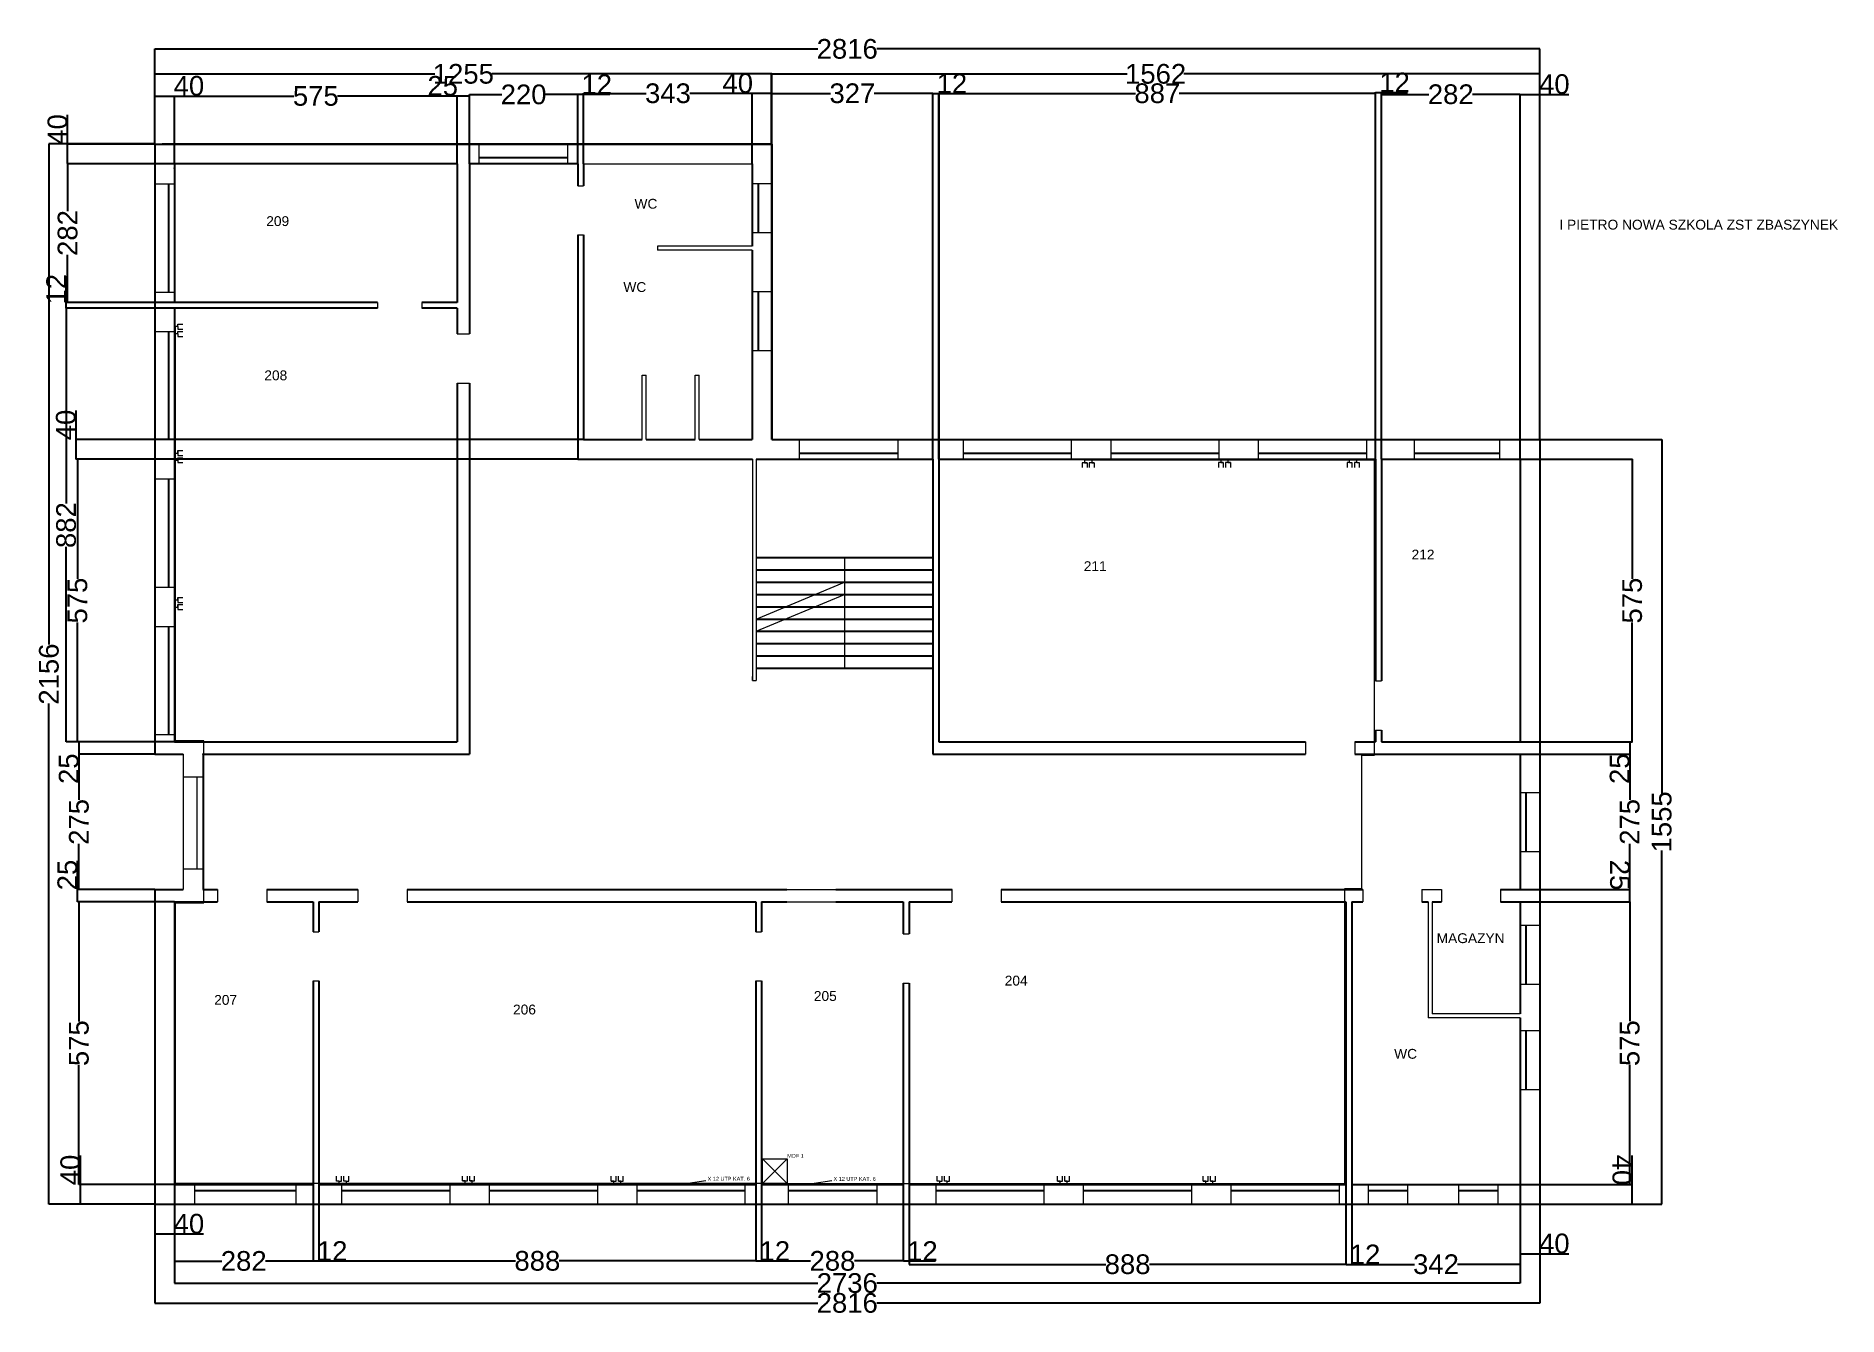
# Model space of a CAD drawing. Header units: inches. Extents: x -264 to 3399, y -2365 to 238.
import ezdxf
from ezdxf.enums import TextEntityAlignment as Align

# ---------------------------------------------------------------- set-up
doc = ezdxf.new("R2010")
doc.units = ezdxf.units.IN
doc.header["$MEASUREMENT"] = 0
doc.layers.get('0').update_dxf_attribs({"lineweight": 0})
doc.layers.get('Defpoints').update_dxf_attribs({"lineweight": 0})
for name, color, linetype, lineweight in [('Gniazda', 6, 'Continuous', 0), ('Gniazda ucz.', 3, 'Continuous', 0), ('Kable', 2, 'Continuous', 0), ('nazwy', 5, 'Continuous', 30), ('Opisy', 254, 'Continuous', 0), ('Przewiercenia', 44, 'Continuous', 0), ('Szafy', 4, 'Continuous', 0), ('wymiarowanie', 252, 'Continuous', 15), ('ściany', 7, 'Continuous', 35)]:
    doc.layers.add(name, color=color, linetype=linetype, lineweight=lineweight)
doc.styles.get("Standard").update_dxf_attribs({"font": 'arial.ttf', "height": 8})
doc.dimstyles.get("Standard").update_dxf_attribs({"dimtxt": 40, "dimasz": 0.2, "dimexe": 0.2, "dimexo": 0.05, "dimgap": 0.09, "dimtad": 0, "dimdec": 0, "dimzin": 0, "dimdsep": 46, "dimtxsty": 'Standard', "dimblk": 'VDDIM_DEFAULT', "dimcen": 0.09, "dimclre": 256, "dimclrt": 7, "dimadec": 0, "dimazin": 0, "dimtfac": 1, "dimtdec": 4, "dimtix": 1, "dimtmove": 0, "dimatfit": 3, "dimfxl": 0, "dimtolj": 1, "dimtzin": 0, "dimarcsym": 0})

msp = doc.modelspace()

# ---------------------------------------------------------------- texts
at = {"layer": 'nazwy', "linetype": 'Continuous', "lineweight": 0}
for s, p in [('WC', (952.5, -119.5)), ('209', (203.8, -154.8)), ('208', (199.9, -468.4)), ('211', (1865.9, -856.5)), ('MAGAZYN', (2583.3, -1613)), ('204', (1705.2, -1699.3)), ('205', (1317.1, -1730.6))]:
    msp.add_text(s, height=20, rotation=360, dxfattribs=at).set_placement(p, align=Align.BOTTOM_LEFT)
for s, p in [('WC', (929.9, -288.9)), ('212', (2532.3, -832.9)), ('207', (97.9, -1738.5)), ('206', (705.5, -1758.1)), ('WC', (2497, -1848.2))]:
    msp.add_text(s, height=20, dxfattribs=at).set_placement(p, align=Align.BOTTOM_LEFT)
at = {"layer": 'Opisy', "linetype": 'Continuous', "lineweight": 0}
for s, p in [('MDF 1', (1263, -2046)), ('X 12 UTP KAT. 6', (1101.2, -2092.7)), ('X 12 UTP KAT. 6', (1357.2, -2092.9))]:
    msp.add_text(s, height=8, dxfattribs=at).set_placement(p, align=Align.BOTTOM_LEFT)
at = {"layer": 'wymiarowanie', "linetype": 'Continuous', "lineweight": 0}
msp.add_text('I PIETRO NOWA SZKOLA ZST ZBASZYNEK', height=20, dxfattribs=at).set_placement((2833, -162), align=Align.BOTTOM_LEFT)

# ---------------------------------------------------------------- blocks, each defined once
blk = doc.blocks.new('VDDIM_DEFAULT')
at = {"linetype": 'Continuous'}
blk.add_hatch(color=0, dxfattribs=at).paths.add_polyline_path([(0, 0), (-1, -0.1665), (-1, 0.1665)], flags=0)
at = {"color": 0, "linetype": 'Continuous'}
blk.add_lwpolyline([(0, 0), (-1, -0.1665), (-1, 0.1665), (0, 0)], dxfattribs=at)
blk = doc.blocks.new('*D51')
at = {"layer": 'Defpoints', "color": 0}
for p in [(-23, -2138), (2793, -2138), (2793, -2339)]:
    blk.add_point(p, dxfattribs=at)
at = {"layer": 'wymiarowanie', "lineweight": -2}
for p, q in [((-23, -2138.1), (-23, -2339.2)), ((2793, -2138), (2793, -2339.2))]:
    blk.add_line(p, q, dxfattribs=at)
at = {"layer": 'wymiarowanie', "color": 0, "lineweight": -2}
for p, q in [((-22.8, -2339), (1324.9, -2339)), ((2792.8, -2339), (1445.1, -2339))]:
    blk.add_line(p, q, dxfattribs=at)
at = {"layer": 'wymiarowanie', "color": 0, "lineweight": -2, "xscale": 0.2, "yscale": 0.2, "zscale": 0.2, "rotation": 180}
blk.add_blockref('VDDIM_DEFAULT', (-23, -2339), dxfattribs=at)
at = {"layer": 'wymiarowanie', "color": 0, "lineweight": -2, "xscale": 0.2, "yscale": 0.2, "zscale": 0.2}
blk.add_blockref('VDDIM_DEFAULT', (2793, -2339), dxfattribs=at)
at = {"layer": 'wymiarowanie', "color": 7, "insert": (1385, -2339), "char_height": 40, "attachment_point": 5}
blk.add_mtext('\\A1;2816', dxfattribs=at)
blk = doc.blocks.new('*D52')
at = {"layer": 'Defpoints', "color": 0}
for p in [(17, -2098), (2753, -2098), (2753, -2298.5)]:
    blk.add_point(p, dxfattribs=at)
at = {"layer": 'wymiarowanie', "lineweight": -2}
for p, q in [((17, -2098.1), (17, -2298.7)), ((2753, -2098.1), (2753, -2298.7))]:
    blk.add_line(p, q, dxfattribs=at)
at = {"layer": 'wymiarowanie', "color": 0, "lineweight": -2}
for p, q in [((17.2, -2298.5), (1324.9, -2298.5)), ((2752.8, -2298.5), (1445.1, -2298.5))]:
    blk.add_line(p, q, dxfattribs=at)
at = {"layer": 'wymiarowanie', "color": 0, "lineweight": -2, "xscale": 0.2, "yscale": 0.2, "zscale": 0.2, "rotation": 180}
blk.add_blockref('VDDIM_DEFAULT', (17, -2298.5), dxfattribs=at)
at = {"layer": 'wymiarowanie', "color": 0, "lineweight": -2, "xscale": 0.2, "yscale": 0.2, "zscale": 0.2}
blk.add_blockref('VDDIM_DEFAULT', (2753, -2298.5), dxfattribs=at)
at = {"layer": 'wymiarowanie', "color": 7, "insert": (1385, -2298.5), "char_height": 40, "attachment_point": 5}
blk.add_mtext('\\A1;2736', dxfattribs=at)
blk = doc.blocks.new('*D53')
at = {"layer": 'Defpoints', "color": 0}
for p in [(17, -2098), (-23, -2138.1), (17, -2198.4)]:
    blk.add_point(p, dxfattribs=at)
at = {"layer": 'wymiarowanie', "lineweight": -2}
for p, q in [((17, -2098.1), (17, -2198.6)), ((-23, -2138.1), (-23, -2198.6))]:
    blk.add_line(p, q, dxfattribs=at)
at = {"layer": 'wymiarowanie', "color": 0, "lineweight": -2}
for p, q in [((-22.8, -2198.4), (16.8, -2198.4)), ((17, -2198.4), (76.1, -2198.4))]:
    blk.add_line(p, q, dxfattribs=at)
at = {"layer": 'wymiarowanie', "color": 0, "lineweight": -2, "xscale": 0.2, "yscale": 0.2, "zscale": 0.2, "rotation": 180}
blk.add_blockref('VDDIM_DEFAULT', (-23, -2198.4), dxfattribs=at)
at = {"layer": 'wymiarowanie', "color": 0, "lineweight": -2, "xscale": 0.2, "yscale": 0.2, "zscale": 0.2}
blk.add_blockref('VDDIM_DEFAULT', (17, -2198.4), dxfattribs=at)
at = {"layer": 'wymiarowanie', "color": 7, "insert": (46.6, -2177.9), "char_height": 40, "attachment_point": 5}
blk.add_mtext('\\A1;40', dxfattribs=at)
blk = doc.blocks.new('*D54')
at = {"layer": 'Defpoints', "color": 0}
for p in [(17, -2098.1), (299, -2098.1), (299, -2253.6)]:
    blk.add_point(p, dxfattribs=at)
at = {"layer": 'wymiarowanie', "lineweight": -2}
for p, q in [((17, -2098.1), (17, -2253.8)), ((299, -2098.1), (299, -2253.8))]:
    blk.add_line(p, q, dxfattribs=at)
at = {"layer": 'wymiarowanie', "color": 0, "lineweight": -2}
for p, q in [((17.2, -2253.6), (113.7, -2253.6)), ((298.8, -2253.6), (202.3, -2253.6))]:
    blk.add_line(p, q, dxfattribs=at)
at = {"layer": 'wymiarowanie', "color": 0, "lineweight": -2, "xscale": 0.2, "yscale": 0.2, "zscale": 0.2, "rotation": 180}
blk.add_blockref('VDDIM_DEFAULT', (17, -2253.6), dxfattribs=at)
at = {"layer": 'wymiarowanie', "color": 0, "lineweight": -2, "xscale": 0.2, "yscale": 0.2, "zscale": 0.2}
blk.add_blockref('VDDIM_DEFAULT', (299, -2253.6), dxfattribs=at)
at = {"layer": 'wymiarowanie', "color": 7, "insert": (158, -2253.6), "char_height": 40, "attachment_point": 5}
blk.add_mtext('\\A1;282', dxfattribs=at)
blk = doc.blocks.new('*D55')
at = {"layer": 'Defpoints', "color": 0}
for p in [(299, -2098.1), (311, -2098), (311, -2253.4)]:
    blk.add_point(p, dxfattribs=at)
at = {"layer": 'wymiarowanie', "lineweight": -2}
for p, q in [((299, -2098.2), (299, -2253.6)), ((311, -2098.1), (311, -2253.6))]:
    blk.add_line(p, q, dxfattribs=at)
at = {"layer": 'wymiarowanie', "color": 0, "lineweight": -2}
for p, q in [((299.2, -2253.4), (310.8, -2253.4)), ((311, -2253.4), (364.4, -2253.4))]:
    blk.add_line(p, q, dxfattribs=at)
at = {"layer": 'wymiarowanie', "color": 0, "lineweight": -2, "xscale": 0.2, "yscale": 0.2, "zscale": 0.2, "rotation": 180}
blk.add_blockref('VDDIM_DEFAULT', (299, -2253.4), dxfattribs=at)
at = {"layer": 'wymiarowanie', "color": 0, "lineweight": -2, "xscale": 0.2, "yscale": 0.2, "zscale": 0.2}
blk.add_blockref('VDDIM_DEFAULT', (311, -2253.4), dxfattribs=at)
at = {"layer": 'wymiarowanie', "color": 7, "insert": (337.8, -2233.3), "char_height": 40, "attachment_point": 5}
blk.add_mtext('\\A1;12', dxfattribs=at)
blk = doc.blocks.new('*D56')
at = {"layer": 'Defpoints', "color": 0}
for p in [(311, -2098.1), (1199, -2098), (1199, -2253.4)]:
    blk.add_point(p, dxfattribs=at)
at = {"layer": 'wymiarowanie', "lineweight": -2}
for p, q in [((311, -2098.1), (311, -2253.6)), ((1199, -2098.1), (1199, -2253.6))]:
    blk.add_line(p, q, dxfattribs=at)
at = {"layer": 'wymiarowanie', "color": 0, "lineweight": -2}
for p, q in [((311.2, -2253.4), (710.7, -2253.4)), ((1198.8, -2253.4), (799.3, -2253.4))]:
    blk.add_line(p, q, dxfattribs=at)
at = {"layer": 'wymiarowanie', "color": 0, "lineweight": -2, "xscale": 0.2, "yscale": 0.2, "zscale": 0.2, "rotation": 180}
blk.add_blockref('VDDIM_DEFAULT', (311, -2253.4), dxfattribs=at)
at = {"layer": 'wymiarowanie', "color": 0, "lineweight": -2, "xscale": 0.2, "yscale": 0.2, "zscale": 0.2}
blk.add_blockref('VDDIM_DEFAULT', (1199, -2253.4), dxfattribs=at)
at = {"layer": 'wymiarowanie', "color": 7, "insert": (755, -2253.4), "char_height": 40, "attachment_point": 5}
blk.add_mtext('\\A1;888', dxfattribs=at)
blk = doc.blocks.new('*D57')
at = {"layer": 'Defpoints', "color": 0}
for p in [(1199, -2098), (1211, -2098), (1211, -2253.4)]:
    blk.add_point(p, dxfattribs=at)
at = {"layer": 'wymiarowanie', "lineweight": -2}
for p, q in [((1199, -2098.1), (1199, -2253.6)), ((1211, -2098.1), (1211, -2253.6))]:
    blk.add_line(p, q, dxfattribs=at)
at = {"layer": 'wymiarowanie', "color": 0, "lineweight": -2}
for p, q in [((1199.2, -2253.4), (1210.8, -2253.4)), ((1211, -2253.4), (1264.4, -2253.4))]:
    blk.add_line(p, q, dxfattribs=at)
at = {"layer": 'wymiarowanie', "color": 0, "lineweight": -2, "xscale": 0.2, "yscale": 0.2, "zscale": 0.2, "rotation": 180}
blk.add_blockref('VDDIM_DEFAULT', (1199, -2253.4), dxfattribs=at)
at = {"layer": 'wymiarowanie', "color": 0, "lineweight": -2, "xscale": 0.2, "yscale": 0.2, "zscale": 0.2}
blk.add_blockref('VDDIM_DEFAULT', (1211, -2253.4), dxfattribs=at)
at = {"layer": 'wymiarowanie', "color": 7, "insert": (1237.8, -2233.3), "char_height": 40, "attachment_point": 5}
blk.add_mtext('\\A1;12', dxfattribs=at)
blk = doc.blocks.new('*D58')
at = {"layer": 'Defpoints', "color": 0}
for p in [(1211, -2098), (1499, -2098), (1499, -2253.4)]:
    blk.add_point(p, dxfattribs=at)
at = {"layer": 'wymiarowanie', "lineweight": -2}
for p, q in [((1211, -2098.1), (1211, -2253.6)), ((1499, -2098.1), (1499, -2253.6))]:
    blk.add_line(p, q, dxfattribs=at)
at = {"layer": 'wymiarowanie', "color": 0, "lineweight": -2}
for p, q in [((1211.2, -2253.4), (1310.4, -2253.4)), ((1498.8, -2253.4), (1399.6, -2253.4))]:
    blk.add_line(p, q, dxfattribs=at)
at = {"layer": 'wymiarowanie', "color": 0, "lineweight": -2, "xscale": 0.2, "yscale": 0.2, "zscale": 0.2, "rotation": 180}
blk.add_blockref('VDDIM_DEFAULT', (1211, -2253.4), dxfattribs=at)
at = {"layer": 'wymiarowanie', "color": 0, "lineweight": -2, "xscale": 0.2, "yscale": 0.2, "zscale": 0.2}
blk.add_blockref('VDDIM_DEFAULT', (1499, -2253.4), dxfattribs=at)
at = {"layer": 'wymiarowanie', "color": 7, "insert": (1355, -2253.4), "char_height": 40, "attachment_point": 5}
blk.add_mtext('\\A1;288', dxfattribs=at)
blk = doc.blocks.new('*D59')
at = {"layer": 'Defpoints', "color": 0}
for p in [(1499, -2098), (1511, -2098), (1511, -2253.4)]:
    blk.add_point(p, dxfattribs=at)
at = {"layer": 'wymiarowanie', "lineweight": -2}
for p, q in [((1499, -2098.1), (1499, -2253.6)), ((1511, -2098.1), (1511, -2253.6))]:
    blk.add_line(p, q, dxfattribs=at)
at = {"layer": 'wymiarowanie', "color": 0, "lineweight": -2}
for p, q in [((1499.2, -2253.4), (1510.8, -2253.4)), ((1511, -2253.4), (1564.4, -2253.4))]:
    blk.add_line(p, q, dxfattribs=at)
at = {"layer": 'wymiarowanie', "color": 0, "lineweight": -2, "xscale": 0.2, "yscale": 0.2, "zscale": 0.2, "rotation": 180}
blk.add_blockref('VDDIM_DEFAULT', (1499, -2253.4), dxfattribs=at)
at = {"layer": 'wymiarowanie', "color": 0, "lineweight": -2, "xscale": 0.2, "yscale": 0.2, "zscale": 0.2}
blk.add_blockref('VDDIM_DEFAULT', (1511, -2253.4), dxfattribs=at)
at = {"layer": 'wymiarowanie', "color": 7, "insert": (1537.8, -2233.3), "char_height": 40, "attachment_point": 5}
blk.add_mtext('\\A1;12', dxfattribs=at)
blk = doc.blocks.new('*D60')
at = {"layer": 'Defpoints', "color": 0}
for p in [(1511, -2098.1), (2399, -2098.1), (2399, -2260.3)]:
    blk.add_point(p, dxfattribs=at)
at = {"layer": 'wymiarowanie', "lineweight": -2}
for p, q in [((1511, -2098.1), (1511, -2260.5)), ((2399, -2098.1), (2399, -2260.5))]:
    blk.add_line(p, q, dxfattribs=at)
at = {"layer": 'wymiarowanie', "color": 0, "lineweight": -2}
for p, q in [((1511.2, -2260.3), (1910.7, -2260.3)), ((2398.8, -2260.3), (1999.3, -2260.3))]:
    blk.add_line(p, q, dxfattribs=at)
at = {"layer": 'wymiarowanie', "color": 0, "lineweight": -2, "xscale": 0.2, "yscale": 0.2, "zscale": 0.2, "rotation": 180}
blk.add_blockref('VDDIM_DEFAULT', (1511, -2260.3), dxfattribs=at)
at = {"layer": 'wymiarowanie', "color": 0, "lineweight": -2, "xscale": 0.2, "yscale": 0.2, "zscale": 0.2}
blk.add_blockref('VDDIM_DEFAULT', (2399, -2260.3), dxfattribs=at)
at = {"layer": 'wymiarowanie', "color": 7, "insert": (1955, -2260.3), "char_height": 40, "attachment_point": 5}
blk.add_mtext('\\A1;888', dxfattribs=at)
blk = doc.blocks.new('*D61')
at = {"layer": 'Defpoints', "color": 0}
for p in [(2399, -2098.1), (2411, -2098), (2411, -2260.3)]:
    blk.add_point(p, dxfattribs=at)
at = {"layer": 'wymiarowanie', "lineweight": -2}
for p, q in [((2399, -2098.1), (2399, -2260.5)), ((2411, -2098.1), (2411, -2260.5))]:
    blk.add_line(p, q, dxfattribs=at)
at = {"layer": 'wymiarowanie', "color": 0, "lineweight": -2}
for p, q in [((2399.2, -2260.3), (2410.8, -2260.3)), ((2411, -2260.3), (2464.4, -2260.3))]:
    blk.add_line(p, q, dxfattribs=at)
at = {"layer": 'wymiarowanie', "color": 0, "lineweight": -2, "xscale": 0.2, "yscale": 0.2, "zscale": 0.2, "rotation": 180}
blk.add_blockref('VDDIM_DEFAULT', (2399, -2260.3), dxfattribs=at)
at = {"layer": 'wymiarowanie', "color": 0, "lineweight": -2, "xscale": 0.2, "yscale": 0.2, "zscale": 0.2}
blk.add_blockref('VDDIM_DEFAULT', (2411, -2260.3), dxfattribs=at)
at = {"layer": 'wymiarowanie', "color": 7, "insert": (2437.8, -2240.1), "char_height": 40, "attachment_point": 5}
blk.add_mtext('\\A1;12', dxfattribs=at)
blk = doc.blocks.new('*D62')
at = {"layer": 'Defpoints', "color": 0}
for p in [(2411, -2098.1), (2753, -2098.1), (2411, -2260.3)]:
    blk.add_point(p, dxfattribs=at)
at = {"layer": 'wymiarowanie', "lineweight": -2}
for p, q in [((2411, -2098.1), (2411, -2260.5)), ((2753, -2098.1), (2753, -2260.5))]:
    blk.add_line(p, q, dxfattribs=at)
at = {"layer": 'wymiarowanie', "color": 0, "lineweight": -2}
for p, q in [((2411.2, -2260.3), (2538, -2260.3)), ((2752.8, -2260.3), (2626, -2260.3))]:
    blk.add_line(p, q, dxfattribs=at)
at = {"layer": 'wymiarowanie', "color": 0, "lineweight": -2, "xscale": 0.2, "yscale": 0.2, "zscale": 0.2, "rotation": 180}
blk.add_blockref('VDDIM_DEFAULT', (2411, -2260.3), dxfattribs=at)
at = {"layer": 'wymiarowanie', "color": 0, "lineweight": -2, "xscale": 0.2, "yscale": 0.2, "zscale": 0.2}
blk.add_blockref('VDDIM_DEFAULT', (2753, -2260.3), dxfattribs=at)
at = {"layer": 'wymiarowanie', "color": 7, "insert": (2582, -2260.3), "char_height": 40, "attachment_point": 5}
blk.add_mtext('\\A1;342', dxfattribs=at)
blk = doc.blocks.new('*D63')
at = {"layer": 'Defpoints', "color": 0}
for p in [(2753, -2098), (2793, -2138), (2793, -2238.6)]:
    blk.add_point(p, dxfattribs=at)
at = {"layer": 'wymiarowanie', "lineweight": -2}
for p, q in [((2753, -2098.1), (2753, -2238.8)), ((2793, -2138.1), (2793, -2238.8))]:
    blk.add_line(p, q, dxfattribs=at)
at = {"layer": 'wymiarowanie', "color": 0, "lineweight": -2}
for p, q in [((2753.2, -2238.6), (2792.8, -2238.6)), ((2793, -2238.6), (2852.1, -2238.6))]:
    blk.add_line(p, q, dxfattribs=at)
at = {"layer": 'wymiarowanie', "color": 0, "lineweight": -2, "xscale": 0.2, "yscale": 0.2, "zscale": 0.2, "rotation": 180}
blk.add_blockref('VDDIM_DEFAULT', (2753, -2238.6), dxfattribs=at)
at = {"layer": 'wymiarowanie', "color": 0, "lineweight": -2, "xscale": 0.2, "yscale": 0.2, "zscale": 0.2}
blk.add_blockref('VDDIM_DEFAULT', (2793, -2238.6), dxfattribs=at)
at = {"layer": 'wymiarowanie', "color": 7, "insert": (2822.6, -2218.1), "char_height": 40, "attachment_point": 5}
blk.add_mtext('\\A1;40', dxfattribs=at)
blk = doc.blocks.new('*D64')
at = {"layer": 'Defpoints', "color": 0}
for p in [(-23, 211.3), (-23, 18), (2793, -583)]:
    blk.add_point(p, dxfattribs=at)
at = {"layer": 'wymiarowanie', "lineweight": -2}
for p, q in [((-23, 18.1), (-23, 211.5)), ((2793, -583), (2793, 211.5))]:
    blk.add_line(p, q, dxfattribs=at)
at = {"layer": 'wymiarowanie', "color": 0, "lineweight": -2}
for p, q in [((-22.8, 211.3), (1324.9, 211.3)), ((2792.8, 211.3), (1445.1, 211.3))]:
    blk.add_line(p, q, dxfattribs=at)
at = {"layer": 'wymiarowanie', "color": 0, "lineweight": -2, "xscale": 0.2, "yscale": 0.2, "zscale": 0.2}
for p, rotation in [((-23, 211.3), 180), ((2793, 211.3), 360)]:
    blk.add_blockref('VDDIM_DEFAULT', p, dxfattribs=dict(at, rotation=rotation))
at = {"layer": 'wymiarowanie', "color": 7, "insert": (1385, 211.3), "char_height": 40, "attachment_point": 5}
blk.add_mtext('\\A1;2816', dxfattribs=at)
blk = doc.blocks.new('*D65')
at = {"layer": 'Defpoints', "color": 0}
for p in [(1232, 160.5), (-23, 18), (1232, 18)]:
    blk.add_point(p, dxfattribs=at)
at = {"layer": 'wymiarowanie', "lineweight": -2}
for p, q in [((-23, 18), (-23, 160.7)), ((1232, 18), (1232, 160.7))]:
    blk.add_line(p, q, dxfattribs=at)
at = {"layer": 'wymiarowanie', "color": 0, "lineweight": -2}
for p, q in [((-22.8, 160.5), (546.5, 160.5)), ((1231.8, 160.5), (662.5, 160.5))]:
    blk.add_line(p, q, dxfattribs=at)
at = {"layer": 'wymiarowanie', "color": 0, "lineweight": -2, "xscale": 0.2, "yscale": 0.2, "zscale": 0.2}
for p, rotation in [((-23, 160.5), 180), ((1232, 160.5), 360)]:
    blk.add_blockref('VDDIM_DEFAULT', p, dxfattribs=dict(at, rotation=rotation))
at = {"layer": 'wymiarowanie', "color": 7, "insert": (604.5, 160.5), "char_height": 40, "attachment_point": 5}
blk.add_mtext('\\A1;1255', dxfattribs=at)
blk = doc.blocks.new('*D66')
at = {"layer": 'Defpoints', "color": 0}
for p in [(2793, 160.5), (1231, 18), (2793, -583)]:
    blk.add_point(p, dxfattribs=at)
at = {"layer": 'wymiarowanie', "lineweight": -2}
for p, q in [((1231, 18.1), (1231, 160.7)), ((2793, -583), (2793, 160.7))]:
    blk.add_line(p, q, dxfattribs=at)
at = {"layer": 'wymiarowanie', "color": 0, "lineweight": -2}
for p, q in [((1231.2, 160.5), (1954.3, 160.5)), ((2792.8, 160.5), (2069.6, 160.5))]:
    blk.add_line(p, q, dxfattribs=at)
at = {"layer": 'wymiarowanie', "color": 0, "lineweight": -2, "xscale": 0.2, "yscale": 0.2, "zscale": 0.2}
for p, rotation in [((1231, 160.5), 180), ((2793, 160.5), 360)]:
    blk.add_blockref('VDDIM_DEFAULT', p, dxfattribs=dict(at, rotation=rotation))
at = {"layer": 'wymiarowanie', "color": 7, "insert": (2012, 160.5), "char_height": 40, "attachment_point": 5}
blk.add_mtext('\\A1;1562', dxfattribs=at)
blk = doc.blocks.new('*D67')
at = {"layer": 'Defpoints', "color": 0}
for p in [(17, 115.6), (-23, 18.1), (17, -22)]:
    blk.add_point(p, dxfattribs=at)
at = {"layer": 'wymiarowanie', "lineweight": -2}
for p, q in [((-23, 18.1), (-23, 115.8)), ((17, -21.9), (17, 115.8))]:
    blk.add_line(p, q, dxfattribs=at)
at = {"layer": 'wymiarowanie', "color": 0, "lineweight": -2}
for p, q in [((-22.8, 115.6), (16.8, 115.6)), ((17, 115.6), (76.1, 115.6))]:
    blk.add_line(p, q, dxfattribs=at)
at = {"layer": 'wymiarowanie', "color": 0, "lineweight": -2, "xscale": 0.2, "yscale": 0.2, "zscale": 0.2, "rotation": 180}
blk.add_blockref('VDDIM_DEFAULT', (-23, 115.6), dxfattribs=at)
at = {"layer": 'wymiarowanie', "color": 0, "lineweight": -2, "xscale": 0.2, "yscale": 0.2, "zscale": 0.2}
blk.add_blockref('VDDIM_DEFAULT', (17, 115.6), dxfattribs=at)
at = {"layer": 'wymiarowanie', "color": 7, "insert": (46.6, 136.1), "char_height": 40, "attachment_point": 5}
blk.add_mtext('\\A1;40', dxfattribs=at)
blk = doc.blocks.new('*D68')
at = {"layer": 'Defpoints', "color": 0}
for p in [(592, 115.6), (17, -22), (592, -22)]:
    blk.add_point(p, dxfattribs=at)
at = {"layer": 'wymiarowanie', "lineweight": -2}
for p, q in [((17, -22), (17, 115.8)), ((592, -22), (592, 115.8))]:
    blk.add_line(p, q, dxfattribs=at)
at = {"layer": 'wymiarowanie', "color": 0, "lineweight": -2}
for p, q in [((17.2, 115.6), (260.1, 115.6)), ((591.8, 115.6), (348.9, 115.6))]:
    blk.add_line(p, q, dxfattribs=at)
at = {"layer": 'wymiarowanie', "color": 0, "lineweight": -2, "xscale": 0.2, "yscale": 0.2, "zscale": 0.2}
for p, rotation in [((17, 115.6), 180), ((592, 115.6), 360)]:
    blk.add_blockref('VDDIM_DEFAULT', p, dxfattribs=dict(at, rotation=rotation))
at = {"layer": 'wymiarowanie', "color": 7, "insert": (304.5, 115.6), "char_height": 40, "attachment_point": 5}
blk.add_mtext('\\A1;575', dxfattribs=at)
blk = doc.blocks.new('*D69')
at = {"layer": 'Defpoints', "color": 0}
for p in [(592, 115.6), (592, -22), (617, -22)]:
    blk.add_point(p, dxfattribs=at)
at = {"layer": 'wymiarowanie', "color": 0, "lineweight": -2}
for p, q in [((592, 115.6), (533.4, 115.6)), ((616.8, 115.6), (592.2, 115.6))]:
    blk.add_line(p, q, dxfattribs=at)
at = {"layer": 'wymiarowanie', "lineweight": -2}
for p, q in [((592, -22), (592, 115.8)), ((617, -22), (617, 115.8))]:
    blk.add_line(p, q, dxfattribs=at)
at = {"layer": 'wymiarowanie', "color": 0, "lineweight": -2, "xscale": 0.2, "yscale": 0.2, "zscale": 0.2, "rotation": 180}
blk.add_blockref('VDDIM_DEFAULT', (592, 115.6), dxfattribs=at)
at = {"layer": 'wymiarowanie', "color": 0, "lineweight": -2, "xscale": 0.2, "yscale": 0.2, "zscale": 0.2}
blk.add_blockref('VDDIM_DEFAULT', (617, 115.6), dxfattribs=at)
at = {"layer": 'wymiarowanie', "color": 7, "insert": (562.6, 136.1), "char_height": 40, "attachment_point": 5}
blk.add_mtext('\\A1;25', dxfattribs=at)
blk = doc.blocks.new('*D70')
at = {"layer": 'Defpoints', "color": 0}
for p in [(837, 118.6), (617, -22), (837, -22)]:
    blk.add_point(p, dxfattribs=at)
at = {"layer": 'wymiarowanie', "lineweight": -2}
for p, q in [((617, -22), (617, 118.8)), ((837, -22), (837, 118.8))]:
    blk.add_line(p, q, dxfattribs=at)
at = {"layer": 'wymiarowanie', "color": 0, "lineweight": -2}
for p, q in [((617.2, 118.6), (682.5, 118.6)), ((836.8, 118.6), (771.5, 118.6))]:
    blk.add_line(p, q, dxfattribs=at)
at = {"layer": 'wymiarowanie', "color": 0, "lineweight": -2, "xscale": 0.2, "yscale": 0.2, "zscale": 0.2, "rotation": 180}
blk.add_blockref('VDDIM_DEFAULT', (617, 118.6), dxfattribs=at)
at = {"layer": 'wymiarowanie', "color": 0, "lineweight": -2, "xscale": 0.2, "yscale": 0.2, "zscale": 0.2}
blk.add_blockref('VDDIM_DEFAULT', (837, 118.6), dxfattribs=at)
at = {"layer": 'wymiarowanie', "color": 7, "insert": (727, 118.6), "char_height": 40, "attachment_point": 5}
blk.add_mtext('\\A1;220', dxfattribs=at)
blk = doc.blocks.new('*D71')
at = {"layer": 'Defpoints', "color": 0}
for p in [(849, 119.3), (837, -22), (849, -22)]:
    blk.add_point(p, dxfattribs=at)
at = {"layer": 'wymiarowanie', "lineweight": -2}
for p, q in [((837, -22), (837, 119.5)), ((849, -22), (849, 119.5))]:
    blk.add_line(p, q, dxfattribs=at)
at = {"layer": 'wymiarowanie', "color": 0, "lineweight": -2}
for p, q in [((837.2, 119.3), (848.8, 119.3)), ((849, 119.3), (902.4, 119.3))]:
    blk.add_line(p, q, dxfattribs=at)
at = {"layer": 'wymiarowanie', "color": 0, "lineweight": -2, "xscale": 0.2, "yscale": 0.2, "zscale": 0.2, "rotation": 180}
blk.add_blockref('VDDIM_DEFAULT', (837, 119.3), dxfattribs=at)
at = {"layer": 'wymiarowanie', "color": 0, "lineweight": -2, "xscale": 0.2, "yscale": 0.2, "zscale": 0.2}
blk.add_blockref('VDDIM_DEFAULT', (849, 119.3), dxfattribs=at)
at = {"layer": 'wymiarowanie', "color": 7, "insert": (875.8, 139.4), "char_height": 40, "attachment_point": 5}
blk.add_mtext('\\A1;12', dxfattribs=at)
blk = doc.blocks.new('*D72')
at = {"layer": 'Defpoints', "color": 0}
for p in [(1192, 121), (849, -22), (1192, -22)]:
    blk.add_point(p, dxfattribs=at)
at = {"layer": 'wymiarowanie', "lineweight": -2}
for p, q in [((849, -22), (849, 121.2)), ((1192, -22), (1192, 121.2))]:
    blk.add_line(p, q, dxfattribs=at)
at = {"layer": 'wymiarowanie', "color": 0, "lineweight": -2}
for p, q in [((849.2, 121), (976.3, 121)), ((1191.8, 121), (1064.7, 121))]:
    blk.add_line(p, q, dxfattribs=at)
at = {"layer": 'wymiarowanie', "color": 0, "lineweight": -2, "xscale": 0.2, "yscale": 0.2, "zscale": 0.2}
for p, rotation in [((849, 121), 180), ((1192, 121), 360)]:
    blk.add_blockref('VDDIM_DEFAULT', p, dxfattribs=dict(at, rotation=rotation))
at = {"layer": 'wymiarowanie', "color": 7, "insert": (1020.5, 121), "char_height": 40, "attachment_point": 5}
blk.add_mtext('\\A1;343', dxfattribs=at)
blk = doc.blocks.new('*D73')
at = {"layer": 'Defpoints', "color": 0}
for p in [(1192, 120.9), (1232, 18), (1192, -22)]:
    blk.add_point(p, dxfattribs=at)
at = {"layer": 'wymiarowanie', "color": 0, "lineweight": -2}
for p, q in [((1192, 120.9), (1132.9, 120.9)), ((1231.8, 120.9), (1192.2, 120.9))]:
    blk.add_line(p, q, dxfattribs=at)
at = {"layer": 'wymiarowanie', "lineweight": -2}
for p, q in [((1192, -21.9), (1192, 121.1)), ((1232, 18.1), (1232, 121.1))]:
    blk.add_line(p, q, dxfattribs=at)
at = {"layer": 'wymiarowanie', "color": 0, "lineweight": -2, "xscale": 0.2, "yscale": 0.2, "zscale": 0.2, "rotation": 180}
blk.add_blockref('VDDIM_DEFAULT', (1192, 120.9), dxfattribs=at)
at = {"layer": 'wymiarowanie', "color": 0, "lineweight": -2, "xscale": 0.2, "yscale": 0.2, "zscale": 0.2}
blk.add_blockref('VDDIM_DEFAULT', (1232, 120.9), dxfattribs=at)
at = {"layer": 'wymiarowanie', "color": 7, "insert": (1162.4, 141.5), "char_height": 40, "attachment_point": 5}
blk.add_mtext('\\A1;40', dxfattribs=at)
blk = doc.blocks.new('*D74')
at = {"layer": 'Defpoints', "color": 0}
for p in [(1559, 121), (1232, -583), (1559, -623)]:
    blk.add_point(p, dxfattribs=at)
at = {"layer": 'wymiarowanie', "lineweight": -2}
for p, q in [((1232, -582.95), (1232, 121.2)), ((1559, -622.95), (1559, 121.2))]:
    blk.add_line(p, q, dxfattribs=at)
at = {"layer": 'wymiarowanie', "color": 0, "lineweight": -2}
for p, q in [((1232.2, 121), (1351.31, 121)), ((1558.8, 121), (1439.69, 121))]:
    blk.add_line(p, q, dxfattribs=at)
at = {"layer": 'wymiarowanie', "color": 0, "lineweight": -2, "xscale": 0.2, "yscale": 0.2, "zscale": 0.2}
for p, rotation in [((1232, 121), 180), ((1559, 121), 360)]:
    blk.add_blockref('VDDIM_DEFAULT', p, dxfattribs=dict(at, rotation=rotation))
at = {"layer": 'wymiarowanie', "color": 7, "insert": (1395.5, 121), "char_height": 40, "attachment_point": 5}
blk.add_mtext('\\A1;327', dxfattribs=at)
blk = doc.blocks.new('*D75')
at = {"layer": 'Defpoints', "color": 0}
for p in [(1571, 121), (1559, -623), (1571, -623)]:
    blk.add_point(p, dxfattribs=at)
at = {"layer": 'wymiarowanie', "lineweight": -2}
for p, q in [((1559, -623), (1559, 121.2)), ((1571, -623), (1571, 121.2))]:
    blk.add_line(p, q, dxfattribs=at)
at = {"layer": 'wymiarowanie', "color": 0, "lineweight": -2}
for p, q in [((1559.2, 121), (1570.8, 121)), ((1571, 121), (1624.4, 121))]:
    blk.add_line(p, q, dxfattribs=at)
at = {"layer": 'wymiarowanie', "color": 0, "lineweight": -2, "xscale": 0.2, "yscale": 0.2, "zscale": 0.2, "rotation": 180}
blk.add_blockref('VDDIM_DEFAULT', (1559, 121), dxfattribs=at)
at = {"layer": 'wymiarowanie', "color": 0, "lineweight": -2, "xscale": 0.2, "yscale": 0.2, "zscale": 0.2}
blk.add_blockref('VDDIM_DEFAULT', (1571, 121), dxfattribs=at)
at = {"layer": 'wymiarowanie', "color": 7, "insert": (1597.8, 141.2), "char_height": 40, "attachment_point": 5}
blk.add_mtext('\\A1;12', dxfattribs=at)
blk = doc.blocks.new('*D76')
at = {"layer": 'Defpoints', "color": 0}
for p in [(2793, 119), (2793, -583), (2753, -623)]:
    blk.add_point(p, dxfattribs=at)
at = {"layer": 'wymiarowanie', "lineweight": -2}
for p, q in [((2753, -622.95), (2753, 119.2)), ((2793, -582.95), (2793, 119.2))]:
    blk.add_line(p, q, dxfattribs=at)
at = {"layer": 'wymiarowanie', "color": 0, "lineweight": -2}
for p, q in [((2753.2, 119), (2792.8, 119)), ((2793, 119), (2852.06, 119))]:
    blk.add_line(p, q, dxfattribs=at)
at = {"layer": 'wymiarowanie', "color": 0, "lineweight": -2, "xscale": 0.2, "yscale": 0.2, "zscale": 0.2, "rotation": 180}
blk.add_blockref('VDDIM_DEFAULT', (2753, 119), dxfattribs=at)
at = {"layer": 'wymiarowanie', "color": 0, "lineweight": -2, "xscale": 0.2, "yscale": 0.2, "zscale": 0.2}
blk.add_blockref('VDDIM_DEFAULT', (2793, 119), dxfattribs=at)
at = {"layer": 'wymiarowanie', "color": 7, "insert": (2822.63, 139.51), "char_height": 40, "attachment_point": 5}
blk.add_mtext('\\A1;40', dxfattribs=at)
blk = doc.blocks.new('*D77')
at = {"layer": 'Defpoints', "color": 0}
for p in [(2793, -583), (3041, -583), (2793, -2138.1)]:
    blk.add_point(p, dxfattribs=at)
at = {"layer": 'wymiarowanie', "lineweight": -2}
for p, q in [((2793, -583), (3041.2, -583)), ((2793, -2138.1), (3041.2, -2138.1))]:
    blk.add_line(p, q, dxfattribs=at)
at = {"layer": 'wymiarowanie', "color": 0, "lineweight": -2}
for p, q in [((3041, -583.2), (3041, -1302.5)), ((3041, -2137.9), (3041, -1418.5))]:
    blk.add_line(p, q, dxfattribs=at)
at = {"layer": 'wymiarowanie', "color": 0, "lineweight": -2, "xscale": 0.2, "yscale": 0.2, "zscale": 0.2}
for p, rotation in [((3041, -583), 89.9999999999999), ((3041, -2138.1), 269.9999999999999)]:
    blk.add_blockref('VDDIM_DEFAULT', p, dxfattribs=dict(at, rotation=rotation))
at = {"layer": 'wymiarowanie', "color": 7, "insert": (3041, -1360.5), "char_height": 40, "attachment_point": 5, "rotation": 90}
blk.add_mtext('\\A1;1555', dxfattribs=at)
blk = doc.blocks.new('*D78')
at = {"layer": 'Defpoints', "color": 0}
for p in [(2753, -2098), (2981, -2098), (2793, -2138.1)]:
    blk.add_point(p, dxfattribs=at)
at = {"layer": 'wymiarowanie', "color": 0, "lineweight": -2}
for p, q in [((2981, -2098), (2981, -2038.9)), ((2981, -2137.9), (2981, -2098.2))]:
    blk.add_line(p, q, dxfattribs=at)
at = {"layer": 'wymiarowanie', "lineweight": -2}
for p, q in [((2753.1, -2098), (2981.2, -2098)), ((2793.1, -2138.1), (2981.2, -2138.1))]:
    blk.add_line(p, q, dxfattribs=at)
at = {"layer": 'wymiarowanie', "color": 0, "lineweight": -2, "xscale": 0.2, "yscale": 0.2, "zscale": 0.2}
for p, rotation in [((2981, -2098), 90), ((2981, -2138.1), 270)]:
    blk.add_blockref('VDDIM_DEFAULT', p, dxfattribs=dict(at, rotation=rotation))
at = {"layer": 'wymiarowanie', "color": 7, "insert": (2960.5, -2068.4), "char_height": 40, "attachment_point": 5, "rotation": 270}
blk.add_mtext('\\A1;40', dxfattribs=at)
blk = doc.blocks.new('*D79')
at = {"layer": 'Defpoints', "color": 0}
for p in [(2753, -1523), (2976, -1523), (2753, -2098)]:
    blk.add_point(p, dxfattribs=at)
at = {"layer": 'wymiarowanie', "lineweight": -2}
for p, q in [((2753, -1523), (2976.2, -1523)), ((2753, -2098), (2976.2, -2098))]:
    blk.add_line(p, q, dxfattribs=at)
at = {"layer": 'wymiarowanie', "color": 0, "lineweight": -2}
for p, q in [((2976, -1523.2), (2976, -1766.1)), ((2976, -2097.8), (2976, -1854.9))]:
    blk.add_line(p, q, dxfattribs=at)
at = {"layer": 'wymiarowanie', "color": 0, "lineweight": -2, "xscale": 0.2, "yscale": 0.2, "zscale": 0.2}
for p, rotation in [((2976, -1523), 89.9999999999999), ((2976, -2098), 269.9999999999999)]:
    blk.add_blockref('VDDIM_DEFAULT', p, dxfattribs=dict(at, rotation=rotation))
at = {"layer": 'wymiarowanie', "color": 7, "insert": (2976, -1810.5), "char_height": 40, "attachment_point": 5, "rotation": 90}
blk.add_mtext('\\A1;575', dxfattribs=at)
blk = doc.blocks.new('*D80')
at = {"layer": 'Defpoints', "color": 0}
for p in [(2753, -1498), (2976.2, -1498), (2753, -1523)]:
    blk.add_point(p, dxfattribs=at)
at = {"layer": 'wymiarowanie', "color": 0, "lineweight": -2}
for p, q in [((2976.2, -1498), (2976.2, -1439.4)), ((2976.2, -1522.8), (2976.2, -1498.2))]:
    blk.add_line(p, q, dxfattribs=at)
at = {"layer": 'wymiarowanie', "lineweight": -2}
for p, q in [((2753, -1498), (2976.4, -1498)), ((2753.1, -1523), (2976.4, -1523))]:
    blk.add_line(p, q, dxfattribs=at)
at = {"layer": 'wymiarowanie', "color": 0, "lineweight": -2, "xscale": 0.2, "yscale": 0.2, "zscale": 0.2}
for p, rotation in [((2976.2, -1498), 90), ((2976.2, -1523), 270)]:
    blk.add_blockref('VDDIM_DEFAULT', p, dxfattribs=dict(at, rotation=rotation))
at = {"layer": 'wymiarowanie', "color": 7, "insert": (2955.7, -1468.6), "char_height": 40, "attachment_point": 5, "rotation": 270}
blk.add_mtext('\\A1;25', dxfattribs=at)
blk = doc.blocks.new('*D81')
at = {"layer": 'Defpoints', "color": 0}
for p in [(2753, -1223), (2976, -1223), (2713, -1498)]:
    blk.add_point(p, dxfattribs=at)
at = {"layer": 'wymiarowanie', "lineweight": -2}
for p, q in [((2753.1, -1223), (2976.2, -1223)), ((2713, -1498), (2976.2, -1498))]:
    blk.add_line(p, q, dxfattribs=at)
at = {"layer": 'wymiarowanie', "color": 0, "lineweight": -2}
for p, q in [((2976, -1223.2), (2976, -1315.8)), ((2976, -1497.8), (2976, -1405.2))]:
    blk.add_line(p, q, dxfattribs=at)
at = {"layer": 'wymiarowanie', "color": 0, "lineweight": -2, "xscale": 0.2, "yscale": 0.2, "zscale": 0.2}
for p, rotation in [((2976, -1223), 89.99999999999972), ((2976, -1498), 269.9999999999997)]:
    blk.add_blockref('VDDIM_DEFAULT', p, dxfattribs=dict(at, rotation=rotation))
at = {"layer": 'wymiarowanie', "color": 7, "insert": (2976, -1360.5), "char_height": 40, "attachment_point": 5, "rotation": 90}
blk.add_mtext('\\A1;275', dxfattribs=at)
blk = doc.blocks.new('*D82')
at = {"layer": 'Defpoints', "color": 0}
for p in [(2753, -1198), (2753, -1223), (2976, -1223)]:
    blk.add_point(p, dxfattribs=at)
at = {"layer": 'wymiarowanie', "lineweight": -2}
for p, q in [((2753, -1198), (2976.2, -1198)), ((2753, -1223), (2976.2, -1223))]:
    blk.add_line(p, q, dxfattribs=at)
at = {"layer": 'wymiarowanie', "color": 0, "lineweight": -2}
for p, q in [((2976, -1198.2), (2976, -1222.8)), ((2976, -1223), (2976, -1281.6))]:
    blk.add_line(p, q, dxfattribs=at)
at = {"layer": 'wymiarowanie', "color": 0, "lineweight": -2, "xscale": 0.2, "yscale": 0.2, "zscale": 0.2}
for p, rotation in [((2976, -1198), 90), ((2976, -1223), 270)]:
    blk.add_blockref('VDDIM_DEFAULT', p, dxfattribs=dict(at, rotation=rotation))
at = {"layer": 'wymiarowanie', "color": 7, "insert": (2955.5, -1252.4), "char_height": 40, "attachment_point": 5, "rotation": 90}
blk.add_mtext('\\A1;25', dxfattribs=at)
blk = doc.blocks.new('*D83')
at = {"layer": 'Defpoints', "color": 0}
for p in [(2753, -623), (2981, -623), (2753, -1198)]:
    blk.add_point(p, dxfattribs=at)
at = {"layer": 'wymiarowanie', "lineweight": -2}
for p, q in [((2753, -623), (2981.2, -623)), ((2753.1, -1198), (2981.2, -1198))]:
    blk.add_line(p, q, dxfattribs=at)
at = {"layer": 'wymiarowanie', "color": 0, "lineweight": -2}
for p, q in [((2981, -623.2), (2981, -866.1)), ((2981, -1197.8), (2981, -954.9))]:
    blk.add_line(p, q, dxfattribs=at)
at = {"layer": 'wymiarowanie', "color": 0, "lineweight": -2, "xscale": 0.2, "yscale": 0.2, "zscale": 0.2}
for p, rotation in [((2981, -623), 89.9999999999999), ((2981, -1198), 269.9999999999999)]:
    blk.add_blockref('VDDIM_DEFAULT', p, dxfattribs=dict(at, rotation=rotation))
at = {"layer": 'wymiarowanie', "color": 7, "insert": (2981, -910.5), "char_height": 40, "attachment_point": 5, "rotation": 90}
blk.add_mtext('\\A1;575', dxfattribs=at)
blk = doc.blocks.new('*D84')
at = {"layer": 'Defpoints', "color": 0}
for p in [(-238, 18.1), (-23, 18.1), (-23, -2138)]:
    blk.add_point(p, dxfattribs=at)
at = {"layer": 'wymiarowanie', "lineweight": -2}
for p, q in [((-23.05, 18.1), (-238.2, 18.1)), ((-23.05, -2138), (-238.2, -2138))]:
    blk.add_line(p, q, dxfattribs=at)
at = {"layer": 'wymiarowanie', "color": 0, "lineweight": -2}
for p, q in [((-238, 17.9), (-238, -999.86)), ((-238, -2137.8), (-238, -1120.04))]:
    blk.add_line(p, q, dxfattribs=at)
at = {"layer": 'wymiarowanie', "color": 0, "lineweight": -2, "xscale": 0.2, "yscale": 0.2, "zscale": 0.2}
for p, rotation in [((-238, 18.1), 89.99999999999991), ((-238, -2138), 269.9999999999999)]:
    blk.add_blockref('VDDIM_DEFAULT', p, dxfattribs=dict(at, rotation=rotation))
at = {"layer": 'wymiarowanie', "color": 7, "insert": (-238, -1059.95), "char_height": 40, "attachment_point": 5, "rotation": 90}
blk.add_mtext('\\A1;2156', dxfattribs=at)
blk = doc.blocks.new('*D85')
at = {"layer": 'Defpoints', "color": 0}
for p in [(-174, -2098), (17, -2098), (-23.05, -2138)]:
    blk.add_point(p, dxfattribs=at)
at = {"layer": 'wymiarowanie', "color": 0, "lineweight": -2}
for p, q in [((-174, -2098), (-174, -2038.94)), ((-174, -2137.8), (-174, -2098.2))]:
    blk.add_line(p, q, dxfattribs=at)
at = {"layer": 'wymiarowanie', "lineweight": -2}
for p, q in [((16.95, -2098), (-174.2, -2098)), ((-23.1, -2138), (-174.2, -2138))]:
    blk.add_line(p, q, dxfattribs=at)
at = {"layer": 'wymiarowanie', "color": 0, "lineweight": -2, "xscale": 0.2, "yscale": 0.2, "zscale": 0.2}
for p, rotation in [((-174, -2098), 89.9999999999999), ((-174, -2138), 269.9999999999999)]:
    blk.add_blockref('VDDIM_DEFAULT', p, dxfattribs=dict(at, rotation=rotation))
at = {"layer": 'wymiarowanie', "color": 7, "insert": (-194.51, -2068.37), "char_height": 40, "attachment_point": 5, "rotation": 90}
blk.add_mtext('\\A1;40', dxfattribs=at)
blk = doc.blocks.new('*D86')
at = {"layer": 'Defpoints', "color": 0}
for p in [(-177, -1523), (17, -1523), (17, -2098.1)]:
    blk.add_point(p, dxfattribs=at)
at = {"layer": 'wymiarowanie', "lineweight": -2}
for p, q in [((16.95, -1523), (-177.2, -1523)), ((16.95, -2098.1), (-177.2, -2098.1))]:
    blk.add_line(p, q, dxfattribs=at)
at = {"layer": 'wymiarowanie', "color": 0, "lineweight": -2}
for p, q in [((-177, -1523.2), (-177, -1766.18)), ((-177, -2097.9), (-177, -1854.92))]:
    blk.add_line(p, q, dxfattribs=at)
at = {"layer": 'wymiarowanie', "color": 0, "lineweight": -2, "xscale": 0.2, "yscale": 0.2, "zscale": 0.2}
for p, rotation in [((-177, -1523), 89.99999999999993), ((-177, -2098.1), 269.9999999999999)]:
    blk.add_blockref('VDDIM_DEFAULT', p, dxfattribs=dict(at, rotation=rotation))
at = {"layer": 'wymiarowanie', "color": 7, "insert": (-177, -1810.55), "char_height": 40, "attachment_point": 5, "rotation": 90}
blk.add_mtext('\\A1;575', dxfattribs=at)
blk = doc.blocks.new('*D87')
at = {"layer": 'Defpoints', "color": 0}
for p in [(-180, -1498), (-23, -1498), (17, -1523)]:
    blk.add_point(p, dxfattribs=at)
at = {"layer": 'wymiarowanie', "color": 0, "lineweight": -2}
for p, q in [((-180, -1498), (-180, -1439.42)), ((-180, -1522.8), (-180, -1498.2))]:
    blk.add_line(p, q, dxfattribs=at)
at = {"layer": 'wymiarowanie', "lineweight": -2}
for p, q in [((-23.05, -1498), (-180.2, -1498)), ((16.95, -1523), (-180.2, -1523))]:
    blk.add_line(p, q, dxfattribs=at)
at = {"layer": 'wymiarowanie', "color": 0, "lineweight": -2, "xscale": 0.2, "yscale": 0.2, "zscale": 0.2}
for p, rotation in [((-180, -1498), 89.99999999999993), ((-180, -1523), 269.9999999999999)]:
    blk.add_blockref('VDDIM_DEFAULT', p, dxfattribs=dict(at, rotation=rotation))
at = {"layer": 'wymiarowanie', "color": 7, "insert": (-200.51, -1468.61), "char_height": 40, "attachment_point": 5, "rotation": 90}
blk.add_mtext('\\A1;25', dxfattribs=at)
blk = doc.blocks.new('*D88')
at = {"layer": 'Defpoints', "color": 0}
for p in [(-177, -1223), (-23, -1223), (-23, -1498)]:
    blk.add_point(p, dxfattribs=at)
at = {"layer": 'wymiarowanie', "lineweight": -2}
for p, q in [((-23.05, -1223), (-177.2, -1223)), ((-23.05, -1498), (-177.2, -1498))]:
    blk.add_line(p, q, dxfattribs=at)
at = {"layer": 'wymiarowanie', "color": 0, "lineweight": -2}
for p, q in [((-177, -1223.2), (-177, -1315.79)), ((-177, -1497.8), (-177, -1405.21))]:
    blk.add_line(p, q, dxfattribs=at)
at = {"layer": 'wymiarowanie', "color": 0, "lineweight": -2, "xscale": 0.2, "yscale": 0.2, "zscale": 0.2}
for p, rotation in [((-177, -1223), 89.99999999999991), ((-177, -1498), 269.9999999999999)]:
    blk.add_blockref('VDDIM_DEFAULT', p, dxfattribs=dict(at, rotation=rotation))
at = {"layer": 'wymiarowanie', "color": 7, "insert": (-177, -1360.5), "char_height": 40, "attachment_point": 5, "rotation": 90}
blk.add_mtext('\\A1;275', dxfattribs=at)
blk = doc.blocks.new('*D89')
at = {"layer": 'Defpoints', "color": 0}
for p in [(17, -1198), (-177.2, -1223), (-23, -1223)]:
    blk.add_point(p, dxfattribs=at)
at = {"layer": 'wymiarowanie', "lineweight": -2}
for p, q in [((16.95, -1198), (-177.4, -1198)), ((-23.05, -1223), (-177.4, -1223))]:
    blk.add_line(p, q, dxfattribs=at)
at = {"layer": 'wymiarowanie', "color": 0, "lineweight": -2}
for p, q in [((-177.2, -1198.2), (-177.2, -1222.8)), ((-177.2, -1223), (-177.2, -1281.58))]:
    blk.add_line(p, q, dxfattribs=at)
at = {"layer": 'wymiarowanie', "color": 0, "lineweight": -2, "xscale": 0.2, "yscale": 0.2, "zscale": 0.2}
for p, rotation in [((-177.2, -1198), 89.99999999999993), ((-177.2, -1223), 269.9999999999999)]:
    blk.add_blockref('VDDIM_DEFAULT', p, dxfattribs=dict(at, rotation=rotation))
at = {"layer": 'wymiarowanie', "color": 7, "insert": (-197.71, -1252.39), "char_height": 40, "attachment_point": 5, "rotation": 90}
blk.add_mtext('\\A1;25', dxfattribs=at)
blk = doc.blocks.new('*D90')
at = {"layer": 'Defpoints', "color": 0}
for p in [(-180, -623), (837, -623), (16.95, -1198)]:
    blk.add_point(p, dxfattribs=at)
at = {"layer": 'wymiarowanie', "lineweight": -2}
for p, q in [((836.95, -623), (-180.2, -623)), ((16.9, -1198), (-180.2, -1198))]:
    blk.add_line(p, q, dxfattribs=at)
at = {"layer": 'wymiarowanie', "color": 0, "lineweight": -2}
for p, q in [((-180, -623.2), (-180, -866.13)), ((-180, -1197.8), (-180, -954.87))]:
    blk.add_line(p, q, dxfattribs=at)
at = {"layer": 'wymiarowanie', "color": 0, "lineweight": -2, "xscale": 0.2, "yscale": 0.2, "zscale": 0.2}
for p, rotation in [((-180, -623), 89.99999999999991), ((-180, -1198), 269.9999999999999)]:
    blk.add_blockref('VDDIM_DEFAULT', p, dxfattribs=dict(at, rotation=rotation))
at = {"layer": 'wymiarowanie', "color": 7, "insert": (-180, -910.5), "char_height": 40, "attachment_point": 5, "rotation": 90}
blk.add_mtext('\\A1;575', dxfattribs=at)
blk = doc.blocks.new('*D91')
at = {"layer": 'Defpoints', "color": 0}
for p in [(-183, -583), (849, -583), (837, -623)]:
    blk.add_point(p, dxfattribs=at)
at = {"layer": 'wymiarowanie', "color": 0, "lineweight": -2}
for p, q in [((-183, -583), (-183, -523.94)), ((-183, -622.8), (-183, -583.2))]:
    blk.add_line(p, q, dxfattribs=at)
at = {"layer": 'wymiarowanie', "lineweight": -2}
for p, q in [((848.95, -583), (-183.2, -583)), ((836.95, -623), (-183.2, -623))]:
    blk.add_line(p, q, dxfattribs=at)
at = {"layer": 'wymiarowanie', "color": 0, "lineweight": -2, "xscale": 0.2, "yscale": 0.2, "zscale": 0.2}
for p, rotation in [((-183, -583), 89.99999999999993), ((-183, -623), 269.9999999999999)]:
    blk.add_blockref('VDDIM_DEFAULT', p, dxfattribs=dict(at, rotation=rotation))
at = {"layer": 'wymiarowanie', "color": 7, "insert": (-203.51, -553.37), "char_height": 40, "attachment_point": 5, "rotation": 90}
blk.add_mtext('\\A1;40', dxfattribs=at)
blk = doc.blocks.new('*D92')
at = {"layer": 'Defpoints', "color": 0}
for p in [(-203, -316), (17, -316), (16.9, -1198)]:
    blk.add_point(p, dxfattribs=at)
at = {"layer": 'wymiarowanie', "lineweight": -2}
for p, q in [((16.95, -316), (-203.2, -316)), ((16.85, -1198), (-203.2, -1198))]:
    blk.add_line(p, q, dxfattribs=at)
at = {"layer": 'wymiarowanie', "color": 0, "lineweight": -2}
for p, q in [((-203, -316.2), (-203, -712.97)), ((-203, -1197.8), (-203, -801.03))]:
    blk.add_line(p, q, dxfattribs=at)
at = {"layer": 'wymiarowanie', "color": 0, "lineweight": -2, "xscale": 0.2, "yscale": 0.2, "zscale": 0.2}
for p, rotation in [((-203, -316), 89.99999999999993), ((-203, -1198), 269.9999999999999)]:
    blk.add_blockref('VDDIM_DEFAULT', p, dxfattribs=dict(at, rotation=rotation))
at = {"layer": 'wymiarowanie', "color": 7, "insert": (-203, -757), "char_height": 40, "attachment_point": 5, "rotation": 90}
blk.add_mtext('\\A1;882', dxfattribs=at)
blk = doc.blocks.new('*D93')
at = {"layer": 'Defpoints', "color": 0}
for p in [(-203.2, -304), (16.95, -316), (17, -304)]:
    blk.add_point(p, dxfattribs=at)
at = {"layer": 'wymiarowanie', "color": 0, "lineweight": -2}
for p, q in [((-203.2, -304), (-203.2, -250.58)), ((-203.2, -315.8), (-203.2, -304.2))]:
    blk.add_line(p, q, dxfattribs=at)
at = {"layer": 'wymiarowanie', "lineweight": -2}
for p, q in [((16.95, -304), (-203.4, -304)), ((16.9, -316), (-203.4, -316))]:
    blk.add_line(p, q, dxfattribs=at)
at = {"layer": 'wymiarowanie', "color": 0, "lineweight": -2, "xscale": 0.2, "yscale": 0.2, "zscale": 0.2}
for p, rotation in [((-203.2, -304), 89.99999999999987), ((-203.2, -316), 269.9999999999998)]:
    blk.add_blockref('VDDIM_DEFAULT', p, dxfattribs=dict(at, rotation=rotation))
at = {"layer": 'wymiarowanie', "color": 7, "insert": (-223.37, -277.19), "char_height": 40, "attachment_point": 5, "rotation": 90}
blk.add_mtext('\\A1;12', dxfattribs=at)
blk = doc.blocks.new('*D94')
at = {"layer": 'Defpoints', "color": 0}
for p in [(-200, -22), (17, -22), (16.95, -304)]:
    blk.add_point(p, dxfattribs=at)
at = {"layer": 'wymiarowanie', "lineweight": -2}
for p, q in [((16.95, -22), (-200.2, -22)), ((16.9, -304), (-200.2, -304))]:
    blk.add_line(p, q, dxfattribs=at)
at = {"layer": 'wymiarowanie', "color": 0, "lineweight": -2}
for p, q in [((-200, -22.2), (-200, -118.65)), ((-200, -303.8), (-200, -207.35))]:
    blk.add_line(p, q, dxfattribs=at)
at = {"layer": 'wymiarowanie', "color": 0, "lineweight": -2, "xscale": 0.2, "yscale": 0.2, "zscale": 0.2}
for p, rotation in [((-200, -22), 89.9999999999999), ((-200, -304), 269.9999999999999)]:
    blk.add_blockref('VDDIM_DEFAULT', p, dxfattribs=dict(at, rotation=rotation))
at = {"layer": 'wymiarowanie', "color": 7, "insert": (-200, -163), "char_height": 40, "attachment_point": 5, "rotation": 90}
blk.add_mtext('\\A1;282', dxfattribs=at)
blk = doc.blocks.new('*D95')
at = {"layer": 'Defpoints', "color": 0}
for p in [(-200, 18), (-23, 18), (17, -22)]:
    blk.add_point(p, dxfattribs=at)
at = {"layer": 'wymiarowanie', "color": 0, "lineweight": -2}
for p, q in [((-200, 18), (-200, 77.06)), ((-200, -21.8), (-200, 17.8))]:
    blk.add_line(p, q, dxfattribs=at)
at = {"layer": 'wymiarowanie', "lineweight": -2}
for p, q in [((-23.05, 18), (-200.2, 18)), ((16.95, -22), (-200.2, -22))]:
    blk.add_line(p, q, dxfattribs=at)
at = {"layer": 'wymiarowanie', "color": 0, "lineweight": -2, "xscale": 0.2, "yscale": 0.2, "zscale": 0.2}
for p, rotation in [((-200, 18), 89.99999999999993), ((-200, -22), 269.9999999999999)]:
    blk.add_blockref('VDDIM_DEFAULT', p, dxfattribs=dict(at, rotation=rotation))
at = {"layer": 'wymiarowanie', "color": 7, "insert": (-220.51, 47.63), "char_height": 40, "attachment_point": 5, "rotation": 90}
blk.add_mtext('\\A1;40', dxfattribs=at)
blk = doc.blocks.new('*D96')
at = {"layer": 'Defpoints', "color": 0}
for p in [(1572, 121), (1572, -623), (2458.9976, -623)]:
    blk.add_point(p, dxfattribs=at)
at = {"layer": 'wymiarowanie', "lineweight": -2}
for p, q in [((1572, -622.95), (1572, 121.2)), ((2458.9976, -622.95), (2458.9976, 121.2))]:
    blk.add_line(p, q, dxfattribs=at)
at = {"layer": 'wymiarowanie', "color": 0, "lineweight": -2}
for p, q in [((1572.2, 121), (1971.2688, 121)), ((2458.7976, 121), (2059.7288, 121))]:
    blk.add_line(p, q, dxfattribs=at)
at = {"layer": 'wymiarowanie', "color": 0, "lineweight": -2, "xscale": 0.2, "yscale": 0.2, "zscale": 0.2}
for p, rotation in [((1572, 121), 180), ((2458.9976, 121), 360)]:
    blk.add_blockref('VDDIM_DEFAULT', p, dxfattribs=dict(at, rotation=rotation))
at = {"layer": 'wymiarowanie', "color": 7, "insert": (2015.4988, 121), "char_height": 40, "attachment_point": 5}
blk.add_mtext('\\A1;887', dxfattribs=at)
blk = doc.blocks.new('*D97')
at = {"layer": 'Defpoints', "color": 0}
for p in [(2471, 123), (2459, -623), (2471, -623)]:
    blk.add_point(p, dxfattribs=at)
at = {"layer": 'wymiarowanie', "lineweight": -2}
for p, q in [((2459, -623), (2459, 123.2)), ((2471, -623), (2471, 123.2))]:
    blk.add_line(p, q, dxfattribs=at)
at = {"layer": 'wymiarowanie', "color": 0, "lineweight": -2}
for p, q in [((2459.2, 123), (2470.8, 123)), ((2471, 123), (2524.4, 123))]:
    blk.add_line(p, q, dxfattribs=at)
at = {"layer": 'wymiarowanie', "color": 0, "lineweight": -2, "xscale": 0.2, "yscale": 0.2, "zscale": 0.2, "rotation": 180}
blk.add_blockref('VDDIM_DEFAULT', (2459, 123), dxfattribs=at)
at = {"layer": 'wymiarowanie', "color": 0, "lineweight": -2, "xscale": 0.2, "yscale": 0.2, "zscale": 0.2}
blk.add_blockref('VDDIM_DEFAULT', (2471, 123), dxfattribs=at)
at = {"layer": 'wymiarowanie', "color": 7, "insert": (2497.8, 143.2), "char_height": 40, "attachment_point": 5}
blk.add_mtext('\\A1;12', dxfattribs=at)
blk = doc.blocks.new('*D98')
at = {"layer": 'Defpoints', "color": 0}
for p in [(2753, 119), (2471, -623), (2753, -622.95)]:
    blk.add_point(p, dxfattribs=at)
at = {"layer": 'wymiarowanie', "lineweight": -2}
for p, q in [((2471, -622.95), (2471, 119.2)), ((2753, -622.9), (2753, 119.2))]:
    blk.add_line(p, q, dxfattribs=at)
at = {"layer": 'wymiarowanie', "color": 0, "lineweight": -2}
for p, q in [((2471.2, 119), (2567.65, 119)), ((2752.8, 119), (2656.35, 119))]:
    blk.add_line(p, q, dxfattribs=at)
at = {"layer": 'wymiarowanie', "color": 0, "lineweight": -2, "xscale": 0.2, "yscale": 0.2, "zscale": 0.2}
for p, rotation in [((2471, 119), 180), ((2753, 119), 360)]:
    blk.add_blockref('VDDIM_DEFAULT', p, dxfattribs=dict(at, rotation=rotation))
at = {"layer": 'wymiarowanie', "color": 7, "insert": (2612, 119), "char_height": 40, "attachment_point": 5}
blk.add_mtext('\\A1;282', dxfattribs=at)
blk = doc.blocks.new('VDRAWCLIP1617798703')
at = {"layer": 'Gniazda', "linetype": 'Continuous', "lineweight": 0}
for p, q in [((0, 5), (0, 15)), ((5, 5), (0, 5)), ((5, 5), (5, 0)), ((5, 5), (10, 5)), ((10, 5), (10, 15))]:
    blk.add_line(p, q, dxfattribs=at)
blk = doc.blocks.new('VDRAWCLIP1617798856')
at = {"layer": 'Gniazda', "linetype": 'Continuous'}
blk.add_blockref('VDRAWCLIP1617798703', (0, 0), dxfattribs=at)
blk = doc.blocks.new('VDRAWCLIP1617798883')
at = {"layer": 'Gniazda', "linetype": 'Continuous'}
for name, p in [('VDRAWCLIP1617798703', (0, 0.1)), ('VDRAWCLIP1617798856', (14.9, 0))]:
    blk.add_blockref(name, p, dxfattribs=at)
blk = doc.blocks.new('VDRAWCLIP1617798903')
at = {"layer": 'Gniazda', "linetype": 'Continuous'}
for name, p in [('VDRAWCLIP1617798703', (0, 0.1)), ('VDRAWCLIP1617798856', (14.9, 0))]:
    blk.add_blockref(name, p, dxfattribs=at)
blk = doc.blocks.new('VDRAWCLIP1617799014')
at = {"layer": 'Gniazda', "linetype": 'Continuous', "rotation": 269.9999999999821}
blk.add_blockref('VDRAWCLIP1617798903', (0, 24.9), dxfattribs=at)
blk = doc.blocks.new('VDRAWCLIP1617799098')
at = {"layer": 'Gniazda', "linetype": 'Continuous', "rotation": 179.9999999999739}
blk.add_blockref('VDRAWCLIP1617798903', (24.9, 15.1), dxfattribs=at)
blk = doc.blocks.new('VDRAWCLIP1617954900')
at = {"layer": 'Gniazda ucz.', "linetype": 'Continuous', "lineweight": 0}
for p, q in [((0, 5), (0, 15)), ((5, 5), (0, 5)), ((0, 5), (10, 5)), ((5, 0), (5, 5)), ((10, 5), (10, 15))]:
    blk.add_line(p, q, dxfattribs=at)
blk = doc.blocks.new('VDRAWCLIP1617954937')
at = {"layer": 'Gniazda ucz.', "linetype": 'Continuous', "lineweight": 0}
for p, q in [((14.5, 5), (14.5, 15)), ((19.5, 5), (14.5, 5)), ((14.5, 5), (24.5, 5)), ((19.5, 0), (19.5, 5)), ((24.5, 5), (24.5, 15))]:
    blk.add_line(p, q, dxfattribs=at)
at = {"layer": 'Gniazda ucz.', "linetype": 'Continuous'}
blk.add_blockref('VDRAWCLIP1617954900', (0, 0), dxfattribs=at)
blk = doc.blocks.new('VDRAWCLIP1617954952')
at = {"layer": 'Gniazda ucz.', "linetype": 'Continuous'}
blk.add_blockref('VDRAWCLIP1617954937', (0, 0), dxfattribs=at)
blk = doc.blocks.new('VDRAWCLIP1617954956')
at = {"layer": 'Gniazda ucz.', "linetype": 'Continuous'}
blk.add_blockref('VDRAWCLIP1617954937', (0, 0), dxfattribs=at)
blk = doc.blocks.new('VDRAWCLIP1617954965')
at = {"layer": 'Gniazda ucz.', "linetype": 'Continuous'}
blk.add_blockref('VDRAWCLIP1617954937', (0, 0), dxfattribs=at)
blk = doc.blocks.new('VDRAWCLIP1617954970')
at = {"layer": 'Gniazda ucz.', "linetype": 'Continuous'}
blk.add_blockref('VDRAWCLIP1617954937', (0, 0), dxfattribs=at)
blk = doc.blocks.new('VDRAWCLIP1617954976')
at = {"layer": 'Gniazda ucz.', "linetype": 'Continuous'}
blk.add_blockref('VDRAWCLIP1617954937', (0, 0), dxfattribs=at)
blk = doc.blocks.new('VDRAWCLIP1617955013')
at = {"layer": 'Gniazda ucz.', "linetype": 'Continuous', "rotation": 269.9999999999878}
blk.add_blockref('VDRAWCLIP1617954976', (0, 24.5), dxfattribs=at)
blk = doc.blocks.new('VDRAWCLIP1617955021')
at = {"layer": 'Gniazda ucz.', "linetype": 'Continuous', "rotation": 269.9999999999878}
blk.add_blockref('VDRAWCLIP1617954976', (0, 24.5), dxfattribs=at)
blk = doc.blocks.new('VDRAWCLIP1617955048')
at = {"layer": 'Gniazda ucz.', "linetype": 'Continuous'}
blk.add_blockref('VDRAWCLIP1617954937', (0, 0), dxfattribs=at)
blk = doc.blocks.new('VDRAWCLIP1617955063')
at = {"layer": 'Gniazda ucz.', "linetype": 'Continuous', "rotation": 179.999999999987}
blk.add_blockref('VDRAWCLIP1617955048', (24.5, 15), dxfattribs=at)
blk = doc.blocks.new('VDRAWCLIP1617955071')
at = {"layer": 'Gniazda ucz.', "linetype": 'Continuous', "rotation": 179.999999999987}
blk.add_blockref('VDRAWCLIP1617955048', (24.5, 15), dxfattribs=at)
blk = doc.blocks.new('VDRAWCLIP1618071690')
at = {"layer": 'Opisy', "linetype": 'Continuous', "lineweight": 0}
blk.add_line((35.6, 5.5), (0, 0), dxfattribs=at)

# ---------------------------------------------------------------- dimensions: what is measured, and where the dimension line sits
at = {"layer": 'wymiarowanie', "linetype": 'Continuous', "lineweight": 0}
for base, p1, p2, picture, middle in [((-23, 211.3), (2793, -583), (-23, 18), '*D64', (1385, 211.3)), ((1232, 160.5), (-23, 18), (1232, 18), '*D65', (604.5, 160.5)), ((2793, 160.5), (1231, 18), (2793, -583), '*D66', (2012, 160.5)), ((17, 115.6), (-23, 18), (17, -22), '*D67', (46.6, 136.1)), ((592, 115.6), (617, -22), (592, -22), '*D69', (562.6, 136.1)), ((849, 119.3), (837, -22), (849, -22), '*D71', (875.8, 139.4)), ((1192, 121), (849, -22), (1192, -22), '*D72', (1020.5, 121)), ((1192, 120.9), (1232, 18), (1192, -22), '*D73', (1162.4, 141.5)), ((1559, 121), (1232, -583), (1559, -623), '*D74', (1395.5, 121)), ((1571, 121), (1559, -623), (1571, -623), '*D75', (1597.8, 141.2)), ((1572, 121), (2459, -623), (1572, -623), '*D96', (2015.5, 121)), ((2471, 123), (2459, -623), (2471, -623), '*D97', (2497.8, 143.2)), ((2793, 119), (2753, -623), (2793, -583), '*D76', (2822.6, 139.5)), ((592, 115.6), (17, -22), (592, -22), '*D68', (304.5, 115.6)), ((837, 118.6), (617, -22), (837, -22), '*D70', (727, 118.6)), ((2753, 119), (2471, -623), (2753, -623), '*D98', (2612, 119)), ((17, -2198.4), (-23, -2138.1), (17, -2098), '*D53', (46.6, -2177.9)), ((2753, -2298.5), (17, -2098), (2753, -2098), '*D52', (1385, -2298.5)), ((299, -2253.6), (17, -2098.1), (299, -2098.1), '*D54', (158, -2253.6)), ((311, -2253.4), (299, -2098.1), (311, -2098), '*D55', (337.8, -2233.3)), ((1199, -2253.4), (311, -2098.1), (1199, -2098), '*D56', (755, -2253.4)), ((1211, -2253.4), (1199, -2098), (1211, -2098), '*D57', (1237.8, -2233.3)), ((1499, -2253.4), (1211, -2098), (1499, -2098), '*D58', (1355, -2253.4)), ((1511, -2253.4), (1499, -2098), (1511, -2098), '*D59', (1537.8, -2233.3)), ((2399, -2260.3), (1511, -2098.1), (2399, -2098.1), '*D60', (1955, -2260.3)), ((2411, -2260.3), (2399, -2098.1), (2411, -2098), '*D61', (2437.8, -2240.1)), ((2411, -2260.3), (2753, -2098.1), (2411, -2098.1), '*D62', (2582, -2260.3)), ((2793, -2238.6), (2753, -2098), (2793, -2138), '*D63', (2822.6, -2218.1)), ((2793, -2339), (-23, -2138), (2793, -2138), '*D51', (1385, -2339))]:
    dim = msp.add_linear_dim(base=base, p1=p1, p2=p2, dimstyle='Standard', dxfattribs=at)
    dim.commit()
    dim.dimension.update_dxf_attribs({"geometry": picture, "text_midpoint": middle})
for base, p1, p2, picture, middle in [((-200, 18), (17, -22), (-23, 18), '*D95', (-220.5, 47.6)), ((-238, 18.1), (-23, -2138), (-23, 18.1), '*D84', (-238, -1060)), ((-200, -22), (16.9, -304), (17, -22), '*D94', (-200, -163)), ((-203.2, -304), (16.9, -316), (17, -304), '*D93', (-223.4, -277.2)), ((-203, -316), (16.9, -1198), (17, -316), '*D92', (-203, -757)), ((-183, -583), (837, -623), (849, -583), '*D91', (-203.5, -553.4)), ((3041, -583), (2793, -2138.1), (2793, -583), '*D77', (3041, -1360.5)), ((-180, -623), (16.9, -1198), (837, -623), '*D90', (-180, -910.5)), ((2981, -623), (2753, -1198), (2753, -623), '*D83', (2981, -910.5)), ((-177.2, -1223), (17, -1198), (-23, -1223), '*D89', (-197.7, -1252.4)), ((2976, -1223), (2753, -1198), (2753, -1223), '*D82', (2955.5, -1252.4)), ((-177, -1223), (-23, -1498), (-23, -1223), '*D88', (-177, -1360.5)), ((2976, -1223), (2713, -1498), (2753, -1223), '*D81', (2976, -1360.5)), ((-180, -1498), (17, -1523), (-23, -1498), '*D87', (-200.5, -1468.6)), ((2976.2, -1498), (2753, -1523), (2753, -1498), '*D80', (2955.7, -1468.6)), ((-177, -1523), (17, -2098.1), (17, -1523), '*D86', (-177, -1810.5)), ((2976, -1523), (2753, -2098), (2753, -1523), '*D79', (2976, -1810.5)), ((-174, -2098), (-23.1, -2138), (17, -2098), '*D85', (-194.5, -2068.4)), ((2981, -2098), (2793, -2138.1), (2753, -2098), '*D78', (2960.5, -2068.4))]:
    dim = msp.add_linear_dim(base=base, p1=p1, p2=p2, angle=90, dimstyle='Standard', dxfattribs=at)
    dim.commit()
    dim.dimension.update_dxf_attribs({"geometry": picture, "text_midpoint": middle})

# ---------------------------------------------------------------- linework, layer by layer
at = {"layer": 'Kable', "linetype": 'Continuous', "lineweight": 0}
for p, q in [((19, -1196), (19, -353.3)), ((2457, -625), (1867.5, -625.1)), ((2457, -1198), (2457, -625)), ((77, -1196), (19, -1196)), ((77, -1198), (77, -1196)), ((2457, -1200), (2457, -1198)), ((77, -1498), (77, -1223)), ((2431, -1496), (2431, -1225)), ((2431, -1225), (2457, -1225)), ((2397, -1498), (2397, -1496)), ((2397, -1496), (2431, -1496)), ((19, -2096), (19, -1525)), ((19, -1525), (77, -1525)), ((2397, -2096), (2397, -1521)), ((31, -2096), (19, -2096)), ((34, -2096), (31, -2096)), ((1199, -2096), (311, -2096)), ((1211, -2096), (1499, -2096)), ((1511, -2096), (2397, -2096))]:
    msp.add_line(p, q, dxfattribs=at)
at = {"layer": 'Opisy', "linetype": 'Continuous', "lineweight": 0}
msp.add_line((1097.6, -2090.5), (1061.9, -2096), dxfattribs=at)
at = {"layer": 'Przewiercenia', "linetype": 'Continuous', "lineweight": 0}
for p, q in [((77, -1223), (77, -1198)), ((2457, -1225), (2457, -1200)), ((77, -1525), (77, -1498)), ((2397, -1521), (2397, -1498)), ((311, -2096), (34, -2096)), ((1211, -2096), (1199, -2096)), ((1499, -2096), (1511, -2096))]:
    msp.add_line(p, q, dxfattribs=at)
at = {"layer": 'Szafy', "linetype": 'Continuous', "lineweight": 0}
for p, q in [((1213, -2096), (1213, -2046)), ((1213, -2046), (1263, -2046)), ((1213, -2046), (1263, -2096)), ((1263, -2046), (1213, -2096)), ((1263, -2046), (1263, -2096)), ((1263, -2096), (1213, -2096))]:
    msp.add_line(p, q, dxfattribs=at)
at = {"layer": 'ściany', "lineweight": 25}
for p, q in [((-23, 18), (-23, 18)), ((-23, 18), (1232, 18)), ((-23, 18), (-23, -1223)), ((1232, 18), (-8, 18)), ((1231, 18), (1231, 18)), ((1232, 18), (1232, -583)), ((1232, 18), (1232, -583)), ((17, -22), (17, -304)), ((592, -22), (17, -22)), ((592, -22), (592, -304)), ((617, -22), (617, -368)), ((837, -22), (617, -22)), ((817, -10), (637, -10)), ((837, -22), (837, -66.8)), ((849, -22), (849, -66.8)), ((1192, -22), (1192, -190)), ((2793, -10), (2793, -10)), ((5, -63), (5, -283)), ((1204, -62), (1204, -162)), ((837, -166.8), (837, -623)), ((849, -166.8), (849, -583)), ((1192, -198), (1192, -583)), ((1204, -282), (1204, -402)), ((430, -304), (17, -304)), ((17, -316), (17, -1198)), ((430, -316), (17, -316)), ((592, -304), (520, -304)), ((592, -316), (520, -316)), ((592, -316), (592, -368)), ((5, -363), (5, -584)), ((592, -468), (592, -1198)), ((617, -468), (617, -1223)), ((5, -665), (5, -883)), ((5, -965), (5, -1183)), ((-23, -1498), (-23, -2138)), ((17, -1523), (17, -2098)), ((299, -1523), (299, -1583.8)), ((311, -1523), (311, -1583.8)), ((1199, -1523), (1199, -1584)), ((1211, -1523), (1211, -1584)), ((1499, -1523), (1499, -1588.3)), ((1511, -1523), (1511, -1588.3)), ((2399, -1523), (2399, -2098)), ((2411, -1523), (2411, -2098)), ((299, -1683.8), (299, -2098)), ((311, -1683.8), (311, -2098)), ((1199, -1684), (1199, -2098)), ((1211, -1684), (1211, -2098)), ((1499, -1688.3), (1499, -2098)), ((1511, -1688.3), (1511, -2098))]:
    msp.add_line(p, q, dxfattribs=at)
at = {"layer": 'ściany', "linetype": 'Continuous', "lineweight": 0}
for p, q in [((637, -22), (637, 18)), ((817, -22), (817, 18)), ((849, -22), (1192, -22)), ((-23, -63), (17, -63)), ((837, -66.8), (849, -66.8)), ((1192, -62), (1232, -62)), ((837, -166.8), (849, -166.8)), ((1192, -162), (1232, -162)), ((1192, -190), (999, -190)), ((999, -190), (999, -198)), ((1192, -198), (999, -198)), ((-23, -283), (17, -283)), ((1192, -282), (1232, -282)), ((430, -304), (430, -316)), ((520, -304), (520, -316)), ((-23, -363), (17, -363)), ((592, -368), (617, -368)), ((1192, -402), (1232, -402)), ((592, -468), (617, -468)), ((968, -583), (968, -452)), ((968, -452), (976, -452)), ((976, -583), (976, -452)), ((1076, -583), (1076, -452)), ((1076, -452), (1084, -452)), ((1084, -583), (1084, -452)), ((-23, -583), (17, -583)), ((1287.6, -583), (1287.6, -623)), ((1487.6, -583), (1487.6, -623)), ((1620.6, -583), (1620.6, -623)), ((1840.6, -583), (1840.6, -623)), ((1920.6, -583), (1920.6, -623)), ((2140.6, -583), (2140.6, -623)), ((2220.6, -583), (2220.6, -623)), ((2440.6, -583), (2440.6, -623)), ((2537.9, -583), (2537.9, -623)), ((2711.3, -583), (2711.3, -623)), ((1192.1, -623), (1192.1, -1072.7)), ((1200.1, -623), (1200.1, -1072.7)), ((2458, -623), (2459, -623)), ((2471, -623), (2471, -623)), ((-23, -663), (17, -663)), ((1379.6, -823), (1379.6, -1048)), ((1200.1, -948), (1379.6, -873)), ((-23, -883), (17, -883)), ((1200.1, -973), (1379.6, -898)), ((-23, -963), (17, -963)), ((1192.1, -1072.7), (1192.1, -1064.7)), ((1192.1, -1072.7), (1200.1, -1072.7)), ((2459, -1074), (2471, -1074)), ((-23, -1183), (17, -1183)), ((2316.9, -1198), (2316.9, -1223)), ((2416.9, -1198), (2416.9, -1223)), ((2459, -1174), (2471, -1174)), ((35, -1223), (35, -1498)), ((75, -1223), (75, -1498)), ((35, -1269), (75, -1269)), ((63, -1269), (63, -1456)), ((2753, -1300.5), (2793, -1300.5)), ((2793, -1332.5), (2793, -1332.5)), ((2793, -1360.5), (2793, -1360.5)), ((2753, -1420.5), (2793, -1420.5)), ((35, -1456), (75, -1456)), ((105, -1498), (105, -1523)), ((205, -1498), (205, -1523)), ((390, -1498), (390, -1523)), ((490, -1498), (490, -1523)), ((1262, -1498), (1362, -1498)), ((1597.7, -1498), (1597.7, -1523)), ((1697.7, -1498), (1697.7, -1523)), ((2433, -1498), (2433, -1523)), ((2553, -1498), (2553, -1523)), ((2553, -1498), (2593, -1498)), ((2593, -1498), (2593, -1523)), ((2713, -1498), (2713, -1498)), ((2713, -1498), (2713, -1523)), ((2713, -1498), (2753, -1498)), ((1262, -1523), (1362, -1523)), ((2566, -1523), (2566, -1759)), ((2574, -1523), (2574, -1751)), ((2753, -1570.5), (2793, -1570.5)), ((299, -1583.8), (311, -1583.8)), ((1199, -1584), (1211, -1584)), ((1499, -1588.3), (1511, -1588.3)), ((299, -1683.8), (311, -1683.8)), ((1199, -1684), (1211, -1684)), ((1499, -1688.3), (1511, -1688.3)), ((2753, -1690.5), (2793, -1690.5)), ((2753, -1751), (2574, -1751)), ((2753, -1759), (2566, -1759)), ((2566, -1759), (2566, -1759)), ((2753, -1785), (2793, -1785)), ((2753, -1905), (2793, -1905)), ((58, -2098), (58, -2138)), ((264, -2098), (264, -2138)), ((357, -2098), (357, -2138)), ((577, -2098), (577, -2138)), ((657, -2098), (657, -2138)), ((877, -2098), (877, -2138)), ((957, -2098), (957, -2138)), ((1177, -2098), (1177, -2138)), ((1265, -2098), (1265, -2138)), ((1445, -2098), (1445, -2138)), ((1565, -2098), (1565, -2138)), ((1785, -2098), (1785, -2138)), ((1865, -2098), (1865, -2138)), ((2085, -2098), (2085, -2138)), ((2165, -2098), (2165, -2138)), ((2385, -2098), (2385, -2138)), ((2444, -2098), (2444, -2138)), ((2524, -2098), (2524, -2138)), ((2628, -2098), (2628, -2138)), ((2708, -2098), (2708, -2138))]:
    msp.add_line(p, q, dxfattribs=at)
at = {"layer": 'ściany', "linetype": 'Continuous', "lineweight": 25}
for p, q in [((2753, 18), (2753, 18)), ((2793, 18), (2793, 18)), ((849, -583), (968, -583)), ((976, -583), (1076, -583)), ((1084, -583), (1192, -583)), ((1232, -583), (2793, -583)), ((2793, -583), (2793, -2138)), ((1287.6, -611), (1487.6, -611)), ((1620.6, -611), (1840.6, -611)), ((1920.6, -611), (2140.6, -611)), ((2220.6, -611), (2440.6, -611)), ((2537.9, -611), (2711.3, -611)), ((2793, -611), (2793, -611)), ((837, -623), (1192.1, -623)), ((1200.1, -623), (1559, -623)), ((1559, -623), (1559, -1223)), ((1571, -623), (1571, -1198)), ((1572, -623), (2458, -623)), ((2459, -623), (2459, -1074)), ((2471, -623), (2753, -623)), ((2471, -623), (2471, -1074)), ((2753, -623), (2753, -1198)), ((1200.1, -823), (1559, -823)), ((1200.1, -848), (1559, -848)), ((1200.1, -873), (1559, -873)), ((1200.1, -898), (1559, -898)), ((1200.1, -923), (1559, -923)), ((1200.1, -948), (1559, -948)), ((1200.1, -973), (1559, -973)), ((1200.1, -998), (1559, -998)), ((1200.1, -1023), (1559, -1023)), ((1200.1, -1048), (1559, -1048)), ((17, -1198), (592, -1198)), ((1559, -1198), (1559, -1198)), ((1571, -1198), (2316.9, -1198)), ((2416.9, -1198), (2459, -1198)), ((2459, -1174), (2459, -1198)), ((2459, -1198), (2459, -1198)), ((2471, -1174), (2471, -1198)), ((2471, -1198), (2471, -1198)), ((2471, -1198), (2753, -1198)), ((-23, -1223), (35, -1223)), ((75, -1223), (617, -1223)), ((1559, -1223), (2316.9, -1223)), ((2416.9, -1223), (2753, -1223)), ((2753, -1223), (2753, -1498)), ((2765, -1300.5), (2765, -1420.5)), ((-23, -1498), (35, -1498)), ((75, -1498), (105, -1498)), ((205, -1498), (390, -1498)), ((490, -1498), (1262, -1498)), ((1362, -1498), (1598.5, -1498)), ((1697.7, -1498), (2433, -1498)), ((17, -1523), (105, -1523)), ((205, -1523), (299, -1523)), ((311, -1523), (390, -1523)), ((490, -1523), (1199, -1523)), ((1211, -1523), (1262, -1523)), ((1362, -1523), (1499, -1523)), ((1511, -1523), (1597.7, -1523)), ((1697.7, -1523), (2399, -1523)), ((2411, -1523), (2433, -1523)), ((2553, -1523), (2566, -1523)), ((2574, -1523), (2593, -1523)), ((2713, -1523), (2753, -1523)), ((2753, -1523), (2753, -1751)), ((2765, -1570.5), (2765, -1690.5)), ((2753, -1759), (2753, -2098)), ((2765, -1785), (2765, -1905)), ((17, -2098), (299, -2098)), ((58, -2110), (264, -2110)), ((311, -2098), (1199, -2098)), ((357, -2110), (577, -2110)), ((657, -2110), (877, -2110)), ((957, -2110), (1177, -2110)), ((1211, -2098), (1499, -2098)), ((1265, -2110), (1445, -2110)), ((1511, -2098), (2399, -2098)), ((1565, -2110), (1785, -2110)), ((1865, -2110), (2085, -2110)), ((2165, -2110), (2385, -2110)), ((2411, -2098), (2753, -2098)), ((2444, -2110), (2524, -2110)), ((2628, -2110), (2708, -2110)), ((-23, -2138), (2793, -2138)), ((-23, -2138), (2793, -2138)), ((2793, -2138), (2793, -2138))]:
    msp.add_line(p, q, dxfattribs=at)
msp.add_point((17, -31), dxfattribs=at)
at = {"layer": 'ściany', "linetype": 'Continuous', "lineweight": 0}
for p in [(-23, -1223), (75, -1223), (5, -1498), (5, -1498), (5, -1498)]:
    msp.add_point(p, dxfattribs=at)

# ---------------------------------------------------------------- block references
at = {"layer": 'Gniazda', "linetype": 'Continuous'}
for name, p in [('VDRAWCLIP1617799014', (18.9, -373.3)), ('VDRAWCLIP1617799098', (2401.1, -639.9)), ('VDRAWCLIP1617798883', (346.6, -2096.1)), ('VDRAWCLIP1617798703', (1567.8, -2096)), ('VDRAWCLIP1617798856', (1582.7, -2096.1))]:
    msp.add_blockref(name, p, dxfattribs=at)
at = {"layer": 'Gniazda ucz.', "linetype": 'Continuous'}
for name, p in [('VDRAWCLIP1617955021', (19.2, -630)), ('VDRAWCLIP1617955071', (1862.5, -640.1)), ('VDRAWCLIP1617955063', (2139.5, -640)), ('VDRAWCLIP1617955013', (19.2, -928.6)), ('VDRAWCLIP1617954970', (602.9, -2095.8)), ('VDRAWCLIP1617954965', (905.2, -2096)), ('VDRAWCLIP1617954952', (1812.7, -2096)), ('VDRAWCLIP1617954956', (2108.9, -2095.9))]:
    msp.add_blockref(name, p, dxfattribs=at)
at = {"layer": 'Opisy', "linetype": 'Continuous'}
msp.add_blockref('VDRAWCLIP1618071690', (1317.9, -2095.9), dxfattribs=at)

msp.set_redraw_order([(e.dxf.handle, doc.entitydb.next_handle()) for e in msp.query("TEXT MTEXT ATTDEF DIMENSION ARC_DIMENSION")])  # texts and dimensions are drawn at this point

doc.saveas('drawing.dxf')
